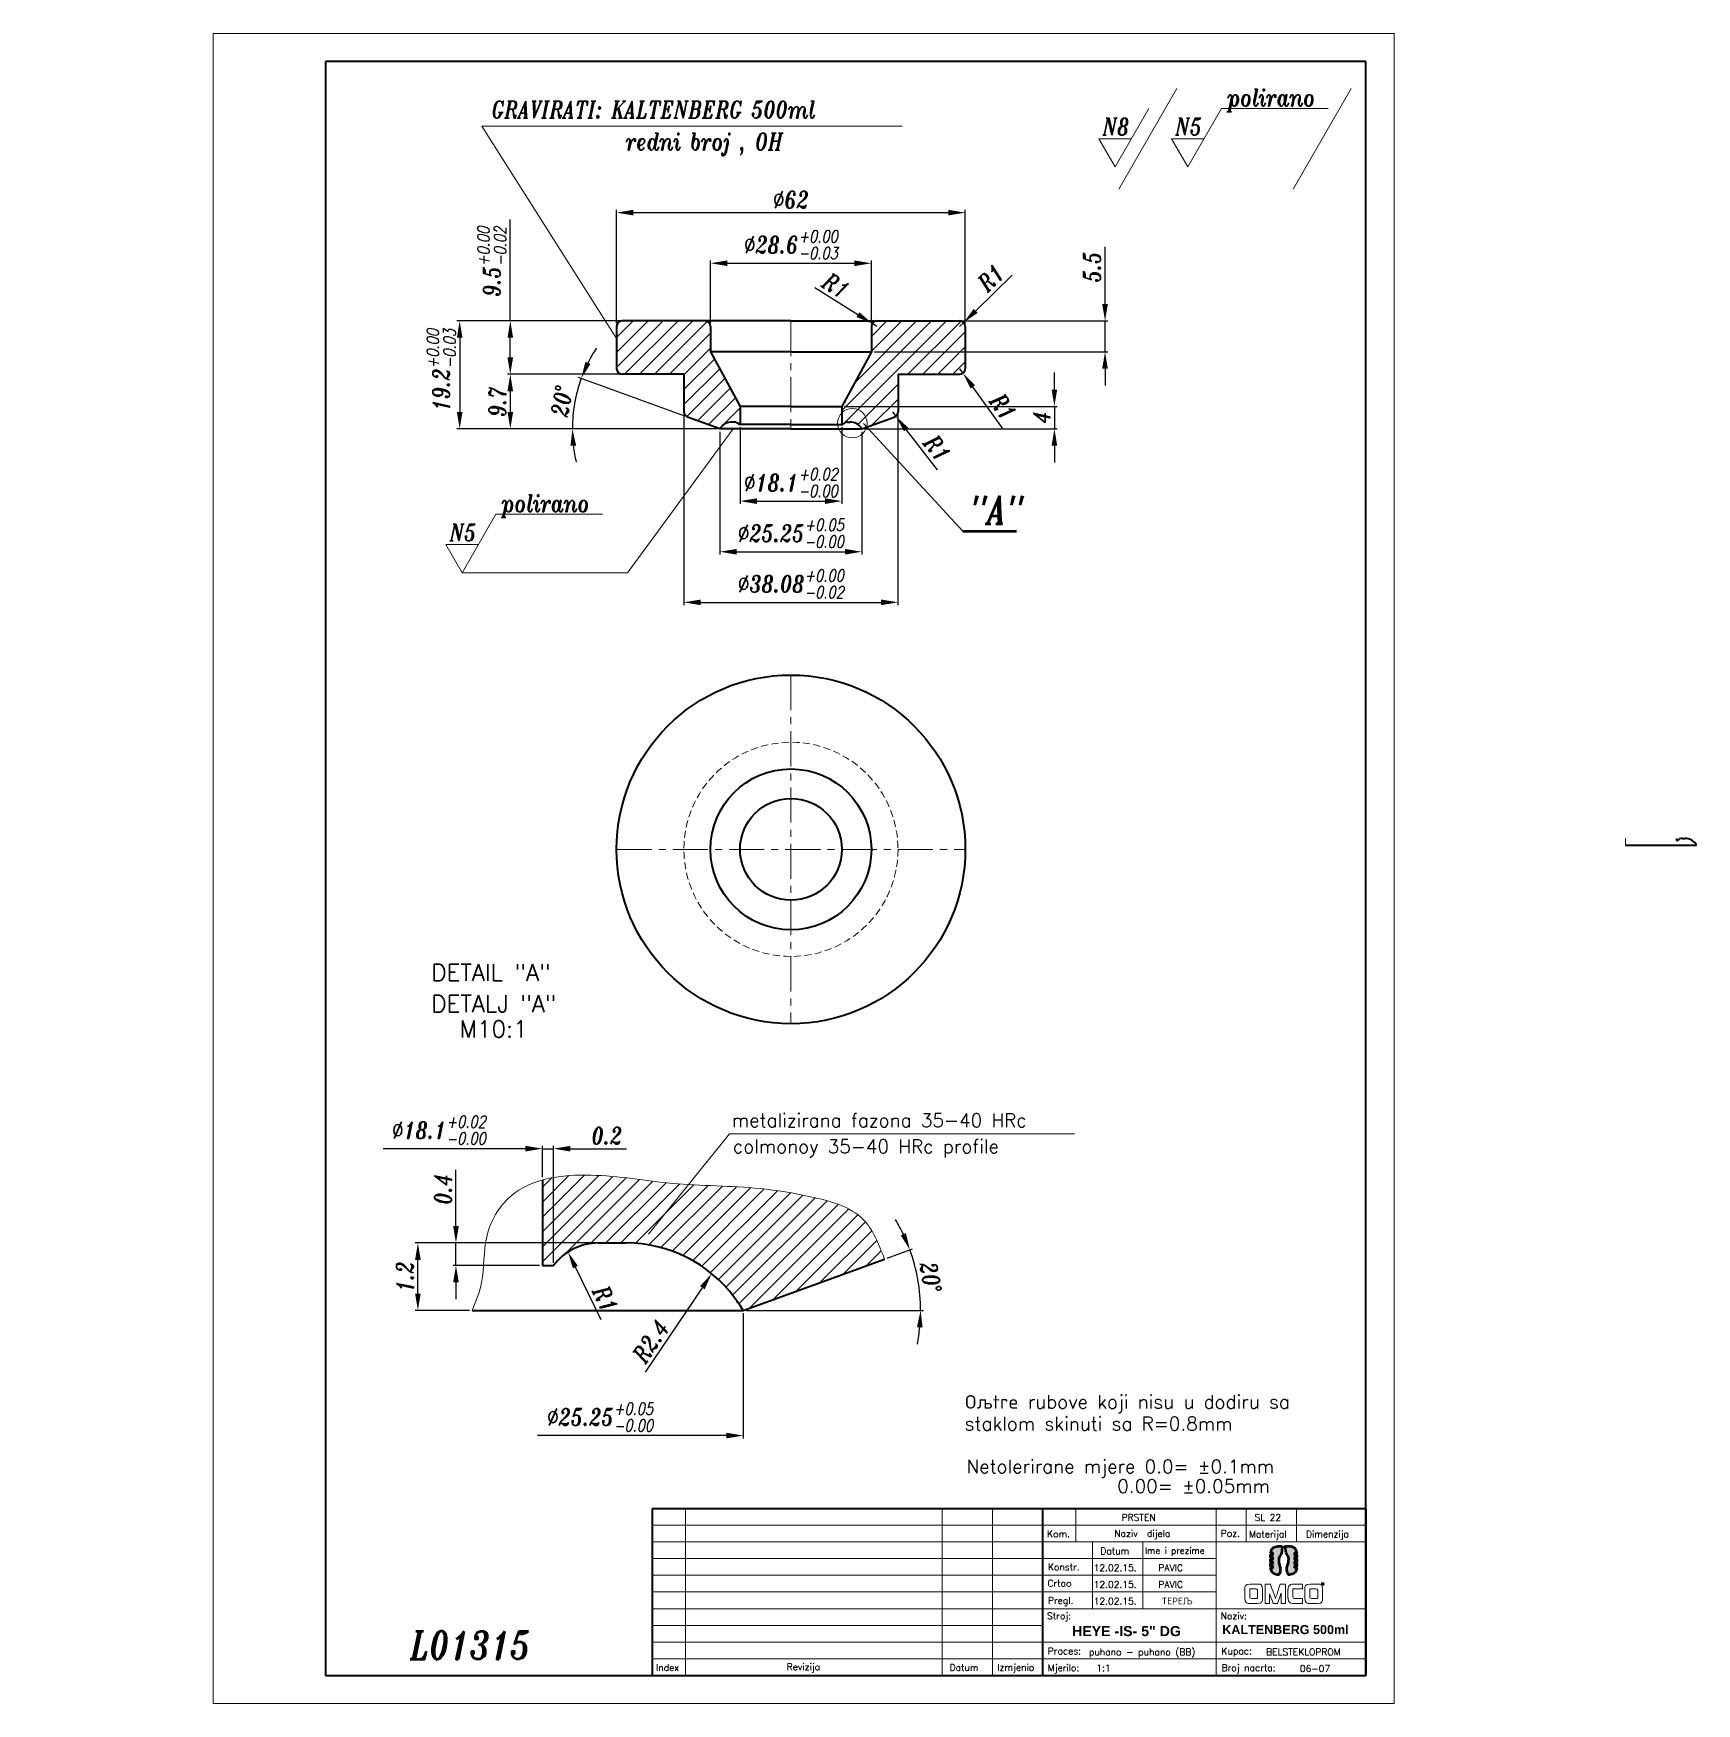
# Model space of a CAD drawing. Extents: x 23 to 319, y 27 to 324.
import ezdxf

# ---------------------------------------------------------------- set-up
doc = ezdxf.new("R2010")
doc.units = 0
doc.header["$LTSCALE"] = 5
doc.header["$MEASUREMENT"] = 0
doc.linetypes.add('CENTER', pattern=[2, 1.25, -0.25, 0.25, -0.25])
doc.linetypes.add('HIDDEN', pattern=[0.375, 0.25, -0.125])
doc.layers.get('0').update_dxf_attribs({"linetype": 'CONTINUOUS', "lineweight": 15})
for name, color, linetype, lineweight in [('1', 1, 'CENTER', 15), ('2', 2, 'HIDDEN', 15), ('3', 3, 'CONTINUOUS', 35), ('4', 5, 'CONTINUOUS', 50), ('8', 250, 'CONTINUOUS', 15)]:
    doc.layers.add(name, color=color, linetype=linetype, lineweight=lineweight)
doc.styles.add('ITALICT', font='ITALICT.shx', dxfattribs={"width": 0.8, "height": 3})
doc.styles.add('ROMANS', font='romans.shx')
doc.dimstyles.new('Stand', dxfattribs={"dimtxt": 3, "dimasz": 3, "dimexe": 0.5, "dimexo": 0.5, "dimgap": 0.8, "dimtad": 1, "dimdsep": 46, "dimtxsty": 'ITALICT', "dimcen": 0, "dimadec": 1, "dimazin": 2, "dimtfac": 1, "dimtmove": 0, "dimatfit": 3, "dimfxl": 1, "dimtolj": 1, "dimtzin": 0, "dimarcsym": 0})
doc.dimstyles.get("Standard").update_dxf_attribs({"dimtxt": 3, "dimasz": 3, "dimexe": 0.5, "dimexo": 0.5, "dimgap": 0.8, "dimtad": 1, "dimlfac": 0.1, "dimdsep": 46, "dimtxsty": 'ITALICT', "dimcen": 0, "dimadec": 1, "dimazin": 2, "dimtfac": 1, "dimtmove": 0, "dimatfit": 3, "dimfxl": 1, "dimtolj": 1, "dimtzin": 0, "dimarcsym": 0})

msp = doc.modelspace()

# ---------------------------------------------------------------- texts
at = {"style": 'ITALICT', "width": 0.8}
for s, height, p in [('GRAVIRATI: KALTENBERG 500ml', 3, (104.803, 309.247)), ('polirano', 3, (235.617, 311.373)), ('N8', 3, (213.456, 306.204)), ('N5', 3, (226.383, 306.204)), (' redni broj , OH', 3, (126.998, 303.548)), ('polirano', 3, (106.577, 239.214)), ('"A"', 5, (189.808, 237.06)), ('N5', 3, (97.343, 234.045)), ('L01315', 5, (90.278, 35.198))]:
    msp.add_text(s, height=height, dxfattribs=at).set_placement(p)
at = {"style": 'ROMANS'}
for s, height, p in [('DETALJ "A"', 3, (94.088, 150.245)), ('M10:1', 3, (99.113, 145.747)), ('metalizirana fazona 35-40 HRc', 2.4, (147.482, 129.824)), ('Oљtre rubove koji nisu u dodiru sa', 2.4, (188.897, 79.744)), ('staklom skinuti sa R=0.8mm', 2.4, (188.897, 75.881)), ('Netolerirane mjere 0.0= %%p0.1mm', 2.4, (189.225, 68.254)), ('                0.00= %%p0.05mm', 2.4, (187.417, 64.762)), ('PRSTEN', 1.1878, (216.799, 59.814)), ('SL 22', 1.1878, (240.437, 59.814)), ('Kom.', 1.1878, (203.567, 56.883)), ('Naziv  dijela', 1.18776, (215.506, 56.948)), ('Poz.', 1.1878, (234.446, 56.969)), ('Materijal', 1.1878, (239.479, 56.837)), ('Dimenzija', 1.1878, (249.599, 56.84)), ('Datum', 1.1878, (213.034, 53.834)), ('Ime i prezime', 1.12837, (220.971, 53.945)), ('Konstr.', 1.1878, (203.711, 50.992)), ('12.02.15.', 1.1878, (211.854, 50.855)), ('PAVIC', 1.1878, (223.354, 50.855)), ('Crtao', 1.1878, (203.632, 48.092)), ('12.02.15.', 1.1878, (211.854, 47.885)), ('PAVIC', 1.1878, (223.354, 47.885)), ('Pregl.', 1.1878, (203.711, 45.034)), ('12.02.15.', 1.1878, (211.854, 44.916)), ('TEPEЉ', 1.1878, (223.951, 44.931)), ('Stroj:', 1.1878, (203.549, 42.297)), ('Naziv:', 1.1878, (234.431, 42.297)), ('Proces:', 1.1878, (203.693, 36.037)), ('puhano - puhano (BB)', 1.18776, (211.001, 35.878)), ('Kupac:', 1.1878, (234.575, 36.037)), ('BELSTEKLOPROM', 1.18776, (242.513, 35.878)), ('Index', 1.1878, (134.018, 33.094)), ('Revizija', 1.1878, (157.265, 33.24)), ('Datum', 1.1878, (186.213, 33.104)), ('Izmjenio', 1.1878, (194.713, 33.139)), ('Mjerilo:', 1.1878, (203.693, 33.068)), ('1:1', 1.1878, (212.318, 33.023)), ('Broj nacrta:', 1.18776, (234.582, 33.066)), ('06-07', 1.1878, (248.505, 32.929))]:
    msp.add_text(s, height=height, dxfattribs=at).set_placement(p)
at = {"attachment_point": 1, "style": 'ROMANS'}
for s, insert, char_height, width in [('{\\fArial|b1|i0|c238|p34;HEYE -IS- 5" DG}', (208.004, 41.088), 1.8, 34.0327), ('{\\fArial|b1|i0|c238|p34;KALTENBERG 500ml}', (234.706, 41.251), 1.6, 29.839)]:
    msp.add_mtext(s, dxfattribs=dict(at, insert=insert, char_height=char_height, width=width))
at = {"layer": '8', "style": 'ROMANS'}
for s, height, p in [('DETAIL "A"', 3, (94.088, 155.804)), ('colmonoy 35-40 HRc profile', 2.4, (147.687, 125.179))]:
    msp.add_text(s, height=height, dxfattribs=at).set_placement(p)

# ---------------------------------------------------------------- blocks, each defined once
blk = doc.blocks.new('*D7')
at = {"color": 0, "lineweight": -2, "transparency": 16777216}
for p, q in [((143.71, 272.77), (143.71, 283.92)), ((146.71, 283.42), (169.31, 283.42)), ((172.31, 272.77), (172.31, 283.92))]:
    blk.add_line(p, q, dxfattribs=at)
at = {"color": 0, "transparency": 16777216}
for points in [[(146.71, 283.92), (146.71, 282.92), (143.71, 283.42)], [(169.31, 283.92), (169.31, 282.92), (172.31, 283.42)]]:
    blk.add_solid(points, dxfattribs=at)
at = {"color": 0, "transparency": 16777216, "insert": (158.01, 286.71), "char_height": 3, "attachment_point": 5, "style": 'ITALICT'}
blk.add_mtext('\\A1;%%C28.6{}{\\H0.71x;\\C3;\\S+0.00^ -0.03;}', dxfattribs=at)
blk = doc.blocks.new('*D8')
at = {"color": 0, "lineweight": -2, "transparency": 16777216}
for p, q in [((127.01, 272.77), (127.01, 292.92)), ((130.01, 292.42), (186.01, 292.42)), ((189.01, 272.67), (189.01, 292.92))]:
    blk.add_line(p, q, dxfattribs=at)
at = {"color": 0, "transparency": 16777216}
for points in [[(130.01, 292.92), (130.01, 291.92), (127.01, 292.42)], [(186.01, 292.92), (186.01, 291.92), (189.01, 292.42)]]:
    blk.add_solid(points, dxfattribs=at)
at = {"color": 0, "transparency": 16777216, "insert": (158.01, 294.72), "char_height": 3, "attachment_point": 5, "style": 'ITALICT'}
blk.add_mtext('\\A1;%%C62', dxfattribs=at)
blk = doc.blocks.new('*D6')
at = {"color": 0, "lineweight": -2, "transparency": 16777216}
for p, q in [((138.97, 256.51), (138.97, 222.62)), ((177.05, 256.51), (177.05, 222.62)), ((141.97, 223.12), (174.05, 223.12))]:
    blk.add_line(p, q, dxfattribs=at)
at = {"color": 0, "transparency": 16777216}
for points in [[(141.97, 223.62), (141.97, 222.62), (138.97, 223.12)], [(174.05, 223.62), (174.05, 222.62), (177.05, 223.12)]]:
    blk.add_solid(points, dxfattribs=at)
at = {"color": 0, "transparency": 16777216, "insert": (158.01, 226.41), "char_height": 3, "attachment_point": 5, "style": 'ITALICT'}
blk.add_mtext('\\A1;%%c38.08{}{\\H0.71x;\\C3;\\S+0.00^ -0.02;}', dxfattribs=at)
blk = doc.blocks.new('*D11')
at = {"color": 0, "lineweight": -2, "transparency": 16777216}
for p, q in [((213.86, 276.17), (213.86, 286.37)), ((188.51, 273.17), (214.36, 273.17)), ((213.86, 267.67), (213.86, 273.17)), ((172.81, 267.67), (214.36, 267.67)), ((213.86, 264.67), (213.86, 261.67))]:
    blk.add_line(p, q, dxfattribs=at)
at = {"color": 0, "transparency": 16777216}
for points in [[(213.36, 276.17), (214.36, 276.17), (213.86, 273.17)], [(213.36, 264.67), (214.36, 264.67), (213.86, 267.67)]]:
    blk.add_solid(points, dxfattribs=at)
at = {"color": 0, "transparency": 16777216, "insert": (211.56, 282.77), "char_height": 3, "attachment_point": 5, "rotation": 90, "style": 'ITALICT'}
blk.add_mtext('\\A1;5.5', dxfattribs=at)
blk = doc.blocks.new('*D9')
at = {"color": 0, "lineweight": -2, "transparency": 16777216}
for p, q in [((162.24, 279.09), (169.92, 274.29)), ((173.31, 272.17), (172.47, 272.7))]:
    blk.add_line(p, q, dxfattribs=at)
at = {"color": 0, "transparency": 16777216}
blk.add_solid([(170.18, 274.72), (169.66, 273.87), (172.47, 272.7)], dxfattribs=at)
at = {"color": 0, "transparency": 16777216, "insert": (166.02, 279.43), "char_height": 3, "attachment_point": 5, "rotation": 328.0372, "style": 'ITALICT'}
blk.add_mtext('\\A1;R1', dxfattribs=at)
blk = doc.blocks.new('*D2')
at = {"color": 0, "lineweight": -2, "transparency": 16777216}
for p, q in [((127.51, 263.67), (107.61, 263.67)), ((108.11, 260.67), (108.11, 256.97)), ((144.89, 253.97), (107.61, 253.97))]:
    blk.add_line(p, q, dxfattribs=at)
at = {"color": 0, "transparency": 16777216}
for points in [[(107.61, 260.67), (108.61, 260.67), (108.11, 263.67)], [(107.61, 256.97), (108.61, 256.97), (108.11, 253.97)]]:
    blk.add_solid(points, dxfattribs=at)
at = {"color": 0, "transparency": 16777216, "insert": (105.81, 258.82), "char_height": 3, "attachment_point": 5, "rotation": 90, "style": 'ITALICT'}
blk.add_mtext('\\A1;9.7', dxfattribs=at)
blk = doc.blocks.new('*D1')
at = {"color": 0, "lineweight": -2, "transparency": 16777216}
for p, q in [((127.51, 273.17), (98.61, 273.17)), ((99.11, 270.17), (99.11, 256.97)), ((144.89, 253.97), (98.61, 253.97))]:
    blk.add_line(p, q, dxfattribs=at)
at = {"color": 0, "transparency": 16777216}
for points in [[(98.61, 270.17), (99.61, 270.17), (99.11, 273.17)], [(98.61, 256.97), (99.61, 256.97), (99.11, 253.97)]]:
    blk.add_solid(points, dxfattribs=at)
at = {"color": 0, "transparency": 16777216, "insert": (95.83, 264.42), "char_height": 3, "attachment_point": 5, "rotation": 90, "style": 'ITALICT'}
blk.add_mtext('\\A1;19.2{}{\\H0.71x;\\C3;\\S+0.00^ -0.03;}', dxfattribs=at)
blk = doc.blocks.new('*D10')
at = {"color": 0, "lineweight": -2, "transparency": 16777216}
for p, q in [((204.86, 260.97), (204.86, 263.97)), ((167.56, 257.97), (205.36, 257.97)), ((204.86, 257.97), (204.86, 253.97)), ((171.05, 253.97), (205.36, 253.97)), ((204.86, 250.97), (204.86, 247.97))]:
    blk.add_line(p, q, dxfattribs=at)
at = {"color": 0, "transparency": 16777216}
for points in [[(204.36, 260.97), (205.36, 260.97), (204.86, 257.97)], [(204.36, 250.97), (205.36, 250.97), (204.86, 253.97)]]:
    blk.add_solid(points, dxfattribs=at)
at = {"color": 0, "transparency": 16777216, "insert": (202.56, 255.97), "char_height": 3, "attachment_point": 5, "rotation": 90, "style": 'ITALICT'}
blk.add_mtext('\\A1;4', dxfattribs=at)
blk = doc.blocks.new('*D3')
at = {"color": 0, "lineweight": -2, "transparency": 16777216}
for p, q in [((123.31, 109.2), (91.18, 109.2)), ((91.68, 100.2), (91.68, 106.2)), ((100.83, 97.2), (91.18, 97.2))]:
    blk.add_line(p, q, dxfattribs=at)
at = {"color": 0, "transparency": 16777216}
for points in [[(91.18, 106.2), (92.18, 106.2), (91.68, 109.2)], [(91.18, 100.2), (92.18, 100.2), (91.68, 97.2)]]:
    blk.add_solid(points, dxfattribs=at)
at = {"color": 0, "transparency": 16777216, "insert": (89.38, 103.2), "char_height": 3, "attachment_point": 5, "rotation": 90, "style": 'ITALICT'}
blk.add_mtext('\\A1;1.2', dxfattribs=at)
blk = doc.blocks.new('*D4')
at = {"color": 0, "lineweight": -2, "transparency": 16777216}
for p, q in [((98.45, 112.2), (98.45, 122.23)), ((123.31, 109.2), (97.95, 109.2)), ((98.45, 105.2), (98.45, 109.2)), ((113.31, 105.2), (97.95, 105.2)), ((98.45, 102.2), (98.45, 99.2))]:
    blk.add_line(p, q, dxfattribs=at)
at = {"color": 0, "transparency": 16777216}
for points in [[(97.95, 112.2), (98.95, 112.2), (98.45, 109.2)], [(97.95, 102.2), (98.95, 102.2), (98.45, 105.2)]]:
    blk.add_solid(points, dxfattribs=at)
at = {"color": 0, "transparency": 16777216, "insert": (96.15, 118.75), "char_height": 3, "attachment_point": 5, "rotation": 90, "style": 'ITALICT'}
blk.add_mtext('\\A1;0.4', dxfattribs=at)
blk = doc.blocks.new('*D12')
at = {"color": 0, "lineweight": -2, "transparency": 16777216}
for p, q in [((148.96, 254.27), (148.96, 240.62)), ((167.06, 254.27), (167.06, 240.62)), ((151.96, 241.12), (164.06, 241.12))]:
    blk.add_line(p, q, dxfattribs=at)
at = {"color": 0, "transparency": 16777216}
for points in [[(151.96, 241.62), (151.96, 240.62), (148.96, 241.12)], [(164.06, 241.62), (164.06, 240.62), (167.06, 241.12)]]:
    blk.add_solid(points, dxfattribs=at)
at = {"color": 0, "transparency": 16777216, "insert": (158.01, 244.41), "char_height": 3, "attachment_point": 5, "style": 'ITALICT'}
blk.add_mtext('\\A1;%%c18.1{}{\\H0.71x;\\C3;\\S+0.02^ -0.00;}', dxfattribs=at)
blk = doc.blocks.new('*D13')
at = {"color": 0, "lineweight": -2, "transparency": 16777216}
for p, q in [((145.39, 253.47), (145.39, 231.62)), ((170.64, 253.47), (170.64, 231.62)), ((148.39, 232.12), (167.64, 232.12))]:
    blk.add_line(p, q, dxfattribs=at)
at = {"color": 0, "transparency": 16777216}
for points in [[(148.39, 232.62), (148.39, 231.62), (145.39, 232.12)], [(167.64, 232.62), (167.64, 231.62), (170.64, 232.12)]]:
    blk.add_solid(points, dxfattribs=at)
at = {"color": 0, "transparency": 16777216, "insert": (158.01, 235.41), "char_height": 3, "attachment_point": 5, "style": 'ITALICT'}
blk.add_mtext('\\A1;%%c25.25{}{\\H0.71x;\\C3;\\S+0.05^ -0.00;}', dxfattribs=at)
blk = doc.blocks.new('*D14')
at = {"color": 0, "lineweight": -2, "transparency": 16777216}
for p, q in [((197.35, 281.3), (190.87, 274.97)), ((188.01, 272.17), (188.73, 272.87))]:
    blk.add_line(p, q, dxfattribs=at)
at = {"color": 0, "transparency": 16777216}
blk.add_solid([(190.52, 275.33), (191.22, 274.61), (188.73, 272.87)], dxfattribs=at)
at = {"color": 0, "transparency": 16777216, "insert": (193.58, 280.83), "char_height": 3, "attachment_point": 5, "rotation": 44.3565, "style": 'ITALICT'}
blk.add_mtext('\\A1;R1', dxfattribs=at)
blk = doc.blocks.new('*D15')
at = {"color": 0, "lineweight": -2, "transparency": 16777216}
for p, q in [((108.11, 273.17), (108.11, 291.2)), ((127.51, 273.17), (107.61, 273.17)), ((108.11, 266.67), (108.11, 270.17)), ((127.51, 263.67), (107.61, 263.67))]:
    blk.add_line(p, q, dxfattribs=at)
at = {"color": 0, "transparency": 16777216}
for points in [[(107.61, 270.17), (108.61, 270.17), (108.11, 273.17)], [(107.61, 266.67), (108.61, 266.67), (108.11, 263.67)]]:
    blk.add_solid(points, dxfattribs=at)
at = {"color": 0, "transparency": 16777216, "insert": (104.83, 283.69), "char_height": 3, "attachment_point": 5, "rotation": 90, "style": 'ITALICT'}
blk.add_mtext('\\A1;9.5{}{\\H0.71x;\\C3;\\S+0.00^ -0.02;}', dxfattribs=at)
blk = doc.blocks.new('*D16')
at = {"color": 0, "lineweight": -2, "transparency": 16777216}
for p, q in [((139.16, 256.24), (120.26, 263.12)), ((144.89, 253.97), (118.65, 253.97))]:
    blk.add_line(p, q, dxfattribs=at)
for start, end in [(146.8934, 153.4467), (160, 180), (186.5533, 193.1066)]:
    blk.add_arc((145.39, 253.97), 26.24, start, end, dxfattribs=at)
at = {"color": 0, "transparency": 16777216}
for points in [[(122.37, 265.51), (121.46, 265.9), (120.73, 262.95)], [(118.82, 250.95), (119.82, 251.01), (119.15, 253.97)]]:
    blk.add_solid(points, dxfattribs=at)
at = {"color": 0, "transparency": 16777216, "insert": (117.28, 258.93), "char_height": 3, "attachment_point": 5, "rotation": 80, "style": 'ITALICT'}
blk.add_mtext('\\A1;20°', dxfattribs=at)
blk = doc.blocks.new('*D17')
at = {"color": 0, "lineweight": -2, "transparency": 16777216}
for p, q in [((175.13, 106.52), (179.63, 108.16)), ((150.04, 97.2), (181.57, 97.2))]:
    blk.add_line(p, q, dxfattribs=at)
for start, end in [(25.4551, 30.9103), (0, 20), (349.0897, 354.5449)]:
    blk.add_arc((149.54, 97.2), 31.52, start, end, dxfattribs=at)
at = {"color": 0, "transparency": 16777216}
for points in [[(178.47, 110.94), (177.54, 110.56), (179.16, 107.98)], [(180.42, 94.23), (181.42, 94.18), (181.07, 97.2)]]:
    blk.add_solid(points, dxfattribs=at)
at = {"color": 0, "transparency": 16777216, "insert": (182.85, 103.08), "char_height": 3, "attachment_point": 5, "rotation": 280, "style": 'ITALICT'}
blk.add_mtext('\\A1;20°', dxfattribs=at)
blk = doc.blocks.new('*D18')
at = {"color": 0, "lineweight": -2, "transparency": 16777216}
blk.add_line((132.18, 86.24), (142.26, 101.25), dxfattribs=at)
at = {"color": 0, "transparency": 16777216}
blk.add_solid([(141.84, 101.53), (142.67, 100.97), (143.93, 103.74)], dxfattribs=at)
at = {"color": 0, "transparency": 16777216, "insert": (133.07, 91.69), "char_height": 3, "attachment_point": 5, "rotation": 56.1301, "style": 'ITALICT'}
blk.add_mtext('\\A1;R2.4', dxfattribs=at)
blk = doc.blocks.new('*D19')
at = {"color": 0, "lineweight": -2, "transparency": 16777216}
blk.add_line((124.27, 95.53), (119.69, 104.9), dxfattribs=at)
at = {"color": 0, "transparency": 16777216}
blk.add_solid([(120.14, 105.12), (119.24, 104.68), (118.37, 107.59)], dxfattribs=at)
at = {"color": 0, "transparency": 16777216, "insert": (125.01, 99.26), "char_height": 3, "attachment_point": 5, "rotation": 296.0986, "style": 'ITALICT'}
blk.add_mtext('\\A1;R1', dxfattribs=at)
blk = doc.blocks.new('*D20')
at = {"color": 0, "lineweight": -2, "transparency": 16777216}
for p, q in [((110.81, 125.97), (85.51, 125.97)), ((113.81, 120.9), (113.81, 126.47))]:
    blk.add_line(p, q, dxfattribs=at)
at = {"color": 0, "transparency": 16777216}
blk.add_solid([(110.81, 126.47), (110.81, 125.47), (113.81, 125.97)], dxfattribs=at)
at = {"color": 0, "transparency": 16777216, "insert": (95.42, 129.26), "char_height": 3, "attachment_point": 5, "style": 'ITALICT'}
blk.add_mtext('\\A1;%%c18.1{}{\\H0.71x;\\C3;\\S+0.02^ -0.00;}', dxfattribs=at)
blk = doc.blocks.new('*D21')
at = {"color": 0, "lineweight": -2, "transparency": 16777216}
for p, q in [((149.54, 96.7), (149.54, 74.46)), ((146.54, 74.96), (112.93, 74.96))]:
    blk.add_line(p, q, dxfattribs=at)
at = {"color": 0, "transparency": 16777216}
blk.add_solid([(146.54, 75.46), (146.54, 74.46), (149.54, 74.96)], dxfattribs=at)
at = {"color": 0, "transparency": 16777216, "insert": (124.09, 78.24), "char_height": 3, "attachment_point": 5, "style": 'ITALICT'}
blk.add_mtext('\\A1;%%c25.25{}{\\H0.71x;\\C3;\\S+0.05^ -0.00;}', dxfattribs=at)
blk = doc.blocks.new('*D22')
at = {"color": 0, "lineweight": -2, "transparency": 16777216}
for p, q in [((110.81, 125.97), (107.81, 125.97)), ((113.81, 120.9), (113.81, 126.47)), ((113.81, 125.97), (115.81, 125.97)), ((115.81, 105.7), (115.81, 126.47)), ((118.81, 125.97), (128.79, 125.97))]:
    blk.add_line(p, q, dxfattribs=at)
at = {"color": 0, "transparency": 16777216}
for points in [[(110.81, 126.47), (110.81, 125.47), (113.81, 125.97)], [(118.81, 126.47), (118.81, 125.47), (115.81, 125.97)]]:
    blk.add_solid(points, dxfattribs=at)
at = {"color": 0, "transparency": 16777216, "insert": (125.3, 128.27), "char_height": 3, "attachment_point": 5, "style": 'ITALICT'}
blk.add_mtext('\\A1;0.2', dxfattribs=at)
blk = doc.blocks.new('*D23')
at = {"color": 0, "lineweight": -2, "transparency": 16777216}
for p, q in [((188.01, 264.67), (188.6, 263.86)), ((195.66, 254.09), (190.36, 261.43))]:
    blk.add_line(p, q, dxfattribs=at)
at = {"color": 0, "transparency": 16777216}
blk.add_solid([(190.76, 261.73), (189.95, 261.14), (188.6, 263.86)], dxfattribs=at)
at = {"color": 0, "transparency": 16777216, "insert": (195.75, 257.89), "char_height": 3, "attachment_point": 5, "rotation": 305.8567, "style": 'ITALICT'}
blk.add_mtext('\\A1;R1', dxfattribs=at)
blk = doc.blocks.new('*D24')
at = {"color": 0, "lineweight": -2, "transparency": 16777216}
for p, q in [((176.05, 257.01), (176.67, 256.22)), ((184.07, 246.7), (178.51, 253.85))]:
    blk.add_line(p, q, dxfattribs=at)
at = {"color": 0, "transparency": 16777216}
blk.add_solid([(178.9, 254.16), (178.11, 253.55), (176.67, 256.22)], dxfattribs=at)
at = {"color": 0, "transparency": 16777216, "insert": (184.03, 250.51), "char_height": 3, "attachment_point": 5, "rotation": 307.8728, "style": 'ITALICT'}
blk.add_mtext('\\A1;R1', dxfattribs=at)

# ---------------------------------------------------------------- dimensions: what is measured, and where the dimension line sits
dim = msp.add_linear_dim(base=(108.11, 273.175), p1=(128.014, 263.675), p2=(128.014, 273.175), angle=90, text='<>{}{\\H0.71x;\\C3;\\S+0.00^ -0.02;}', dimstyle='Stand', override={"dimtxt": 3, "dimasz": 3, "dimexe": 0.5, "dimexo": 0.5, "dimgap": 0.8, "dimtad": 1, "dimtih": 0, "dimtoh": 0, "dimdec": 2, "dimzin": 8, "dimtxsty": 'ITALICT', "dimcen": 0, "dimaunit": 1, "dimtp": 0, "dimtm": 0.02, "dimtdec": 2, "dimtofl": 1, "dimtvp": 13.888889, "dimtzin": 0})
dim.commit()
dim.dimension.update_dxf_attribs({"geometry": '*D15', "text_midpoint": (104.825, 283.686)})
for base, p1, p2, text, dimstyle, override, picture, middle in [((189.014, 292.422), (127.014, 272.275), (189.014, 272.175), '%%C<>', 'Stand', {"dimtxt": 3, "dimasz": 3, "dimexe": 0.5, "dimexo": 0.5, "dimgap": 0.8, "dimtad": 1, "dimtih": 0, "dimtoh": 0, "dimdec": 2, "dimzin": 8, "dimtxsty": 'ITALICT', "dimcen": 0, "dimaunit": 1, "dimtdec": 2, "dimtofl": 1, "dimtmove": 0, "dimtvp": 13.888889, "dimtzin": 8}, '*D8', (158.014, 292.422)), ((177.054, 223.123), (138.974, 257.008), (177.054, 257.008), '%%c<>{}{\\H0.71x;\\C3;\\S+0.00^ -0.02;}', 'Stand', {"dimaunit": 1, "dimtp": 0, "dimtm": 0.02, "dimtdec": 2, "dimtmove": 0, "dimtvp": 13.888889, "dimtzin": 0}, '*D6', (158.014, 223.123)), ((170.637, 232.123), (145.391, 253.975), (170.637, 253.975), '%%c<>{}{\\H0.71x;\\C3;\\S+0.05^ -0.00;}', 'Stand', {"dimaunit": 1, "dimtp": 0.05, "dimtm": 0, "dimtdec": 2, "dimtmove": 0, "dimtvp": 13.888889, "dimtzin": 0}, '*D13', (158.014, 232.123)), ((167.064, 241.123), (148.964, 254.775), (167.064, 254.775), '%%c<>{}{\\H0.71x;\\C3;\\S+0.02^ -0.00;}', 'Stand', {"dimaunit": 1, "dimtp": 0.02, "dimtm": 0, "dimtdec": 2, "dimtmove": 0, "dimtvp": 13.888889, "dimtzin": 0}, '*D12', (158.014, 241.123)), ((113.814, 125.974), (23.314, 107.204), (113.814, 120.399), '%%c<>{}{\\H0.71x;\\C3;\\S+0.02^ -0.00;}', 'Standard', {"dimlfac": 0.2, "dimse1": 1, "dimsd1": 1, "dimtp": 0.02, "dimtm": 0, "dimtdec": 2, "dimtzin": 0}, '*D20', (95.422, 125.974)), ((23.314, 74.959), (149.544, 97.204), (23.314, 97.204), '%%c<>{}{\\H0.71x;\\C3;\\S+0.05^ -0.00;}', 'Standard', {"dimlfac": 0.2, "dimse2": 1, "dimsd2": 1, "dimtp": 0.05, "dimtm": 0, "dimtdec": 2, "dimtzin": 0}, '*D21', (124.086, 74.959))]:
    dim = msp.add_linear_dim(base=base, p1=p1, p2=p2, text=text, dimstyle=dimstyle, override=override)
    dim.commit()
    dim.dimension.update_dxf_attribs({"geometry": picture, "text_midpoint": middle, "dimtype": 160})
dim = msp.add_linear_dim(base=(172.314, 283.422), p1=(143.714, 272.275), p2=(172.314, 272.275), text='%%C<>{}{\\H0.71x;\\C3;\\S+0.00^ -0.03;}', dimstyle='Stand', override={"dimtxt": 3, "dimasz": 3, "dimexe": 0.5, "dimexo": 0.5, "dimgap": 0.8, "dimtad": 1, "dimtih": 0, "dimtoh": 0, "dimdec": 2, "dimzin": 8, "dimtxsty": 'ITALICT', "dimcen": 0, "dimaunit": 1, "dimtp": 0, "dimtm": 0.03, "dimtdec": 2, "dimtofl": 1, "dimtmove": 0, "dimtvp": 13.888889, "dimtzin": 0})
dim.commit()
dim.dimension.update_dxf_attribs({"geometry": '*D7', "text_midpoint": (158.014, 286.707)})
for base, p1, p2, override, picture, middle in [((213.856, 273.175), (172.314, 267.675), (188.014, 273.175), {"dimtxt": 3, "dimasz": 3, "dimexe": 0.5, "dimexo": 0.5, "dimgap": 0.8, "dimtad": 1, "dimtih": 0, "dimtoh": 0, "dimdec": 2, "dimzin": 8, "dimtxsty": 'ITALICT', "dimcen": 0, "dimaunit": 1, "dimtdec": 2, "dimtofl": 1, "dimtmove": 0, "dimtvp": 13.888889, "dimtzin": 8}, '*D11', (213.856, 282.775)), ((98.452, 109.204), (113.814, 105.204), (123.814, 109.204), {"dimtxt": 3, "dimasz": 3, "dimexe": 0.5, "dimexo": 0.5, "dimgap": 0.8, "dimtad": 1, "dimtih": 0, "dimtoh": 0, "dimdec": 2, "dimlfac": 0.1, "dimzin": 8, "dimtxsty": 'ITALICT', "dimcen": 0, "dimaunit": 1, "dimtdec": 2, "dimtofl": 1, "dimtvp": 13.888889, "dimtzin": 8}, '*D4', (98.452, 118.747))]:
    dim = msp.add_linear_dim(base=base, p1=p1, p2=p2, angle=90, dimstyle='Stand', override=override)
    dim.commit()
    dim.dimension.update_dxf_attribs({"geometry": picture, "text_midpoint": middle, "dimtype": 160})
dim = msp.add_radius_dim(center=(173.314, 272.175), mpoint=(172.465, 272.704), text='R1', dimstyle='Stand', override={"dimtxt": 3, "dimasz": 3, "dimexe": 0.5, "dimexo": 0.5, "dimgap": 0.8, "dimtad": 1, "dimtih": 0, "dimtoh": 0, "dimdec": 2, "dimzin": 8, "dimtxsty": 'ITALICT', "dimcen": 0, "dimaunit": 1, "dimtdec": 2, "dimtofl": 1, "dimtvp": 13.888889, "dimtzin": 8})
dim.commit()
dim.dimension.update_dxf_attribs({"geometry": '*D9', "text_midpoint": (166.023, 279.435)})
dim = msp.add_radius_dim(center=(188.014, 272.175), mpoint=(188.729, 272.874), dimstyle='Stand', override={"dimtxt": 3, "dimasz": 3, "dimexe": 0.5, "dimexo": 0.5, "dimgap": 0.8, "dimtad": 1, "dimtih": 0, "dimtoh": 0, "dimdec": 2, "dimzin": 8, "dimtxsty": 'ITALICT', "dimcen": 0, "dimaunit": 1, "dimtdec": 2, "dimtofl": 1, "dimtvp": 13.888889, "dimtzin": 8})
dim.commit()
dim.dimension.update_dxf_attribs({"geometry": '*D14', "text_midpoint": (193.576, 280.831)})
dim = msp.add_linear_dim(base=(99.11, 253.975), p1=(128.014, 273.175), p2=(145.391, 253.975), angle=90, text='<>{}{\\H0.71x;\\C3;\\S+0.00^ -0.03;}', dimstyle='Stand', override={"dimtxt": 3, "dimasz": 3, "dimexe": 0.5, "dimexo": 0.5, "dimgap": 0.8, "dimtad": 1, "dimtih": 0, "dimtoh": 0, "dimdec": 2, "dimzin": 8, "dimtxsty": 'ITALICT', "dimcen": 0, "dimaunit": 1, "dimtp": 0, "dimtm": 0.03, "dimtdec": 2, "dimtofl": 1, "dimtmove": 0, "dimtvp": 13.888889, "dimtzin": 0})
dim.commit()
dim.dimension.update_dxf_attribs({"geometry": '*D1', "text_midpoint": (99.11, 264.425), "dimtype": 160})
for base, line1, line2, picture, middle in [((119.855, 260.027), ((145.391, 253.975), (139.632, 256.071)), ((158.014, 253.975), (145.479, 253.975)), '*D16', (117.281, 258.931)), ((180.853, 100.863), ((149.544, 97.204), (174.665, 106.347)), ((101.33, 97.204), (149.544, 97.204)), '*D17', (182.852, 103.077))]:
    dim = msp.add_angular_dim_2l(base=base, line1=line1, line2=line2, dimstyle='Standard')
    dim.commit()
    dim.dimension.update_dxf_attribs({"geometry": picture, "text_midpoint": middle})
for center, mpoint, picture, middle in [((188.014, 264.675), (188.6, 263.864), '*D23', (195.752, 257.894)), ((176.054, 257.011), (176.668, 256.221), '*D24', (184.026, 250.506))]:
    dim = msp.add_radius_dim(center=center, mpoint=mpoint, dimstyle='Stand')
    dim.commit()
    dim.dimension.update_dxf_attribs({"geometry": picture, "text_midpoint": middle})
for base, p1, p2, override, picture, middle in [((108.11, 253.975), (128.014, 263.675), (145.391, 253.975), {"dimtxt": 3, "dimasz": 3, "dimexe": 0.5, "dimexo": 0.5, "dimgap": 0.8, "dimtad": 1, "dimtih": 0, "dimtoh": 0, "dimdec": 2, "dimzin": 8, "dimtxsty": 'ITALICT', "dimcen": 0, "dimaunit": 1, "dimtdec": 2, "dimtofl": 1, "dimtmove": 0, "dimtvp": 13.888889, "dimtzin": 8}, '*D2', (105.81, 258.825)), ((204.856, 253.975), (167.064, 257.975), (170.549, 253.975), {"dimtxt": 3, "dimasz": 3, "dimexe": 0.5, "dimexo": 0.5, "dimgap": 0.8, "dimtad": 1, "dimtih": 0, "dimtoh": 0, "dimdec": 2, "dimzin": 8, "dimtxsty": 'ITALICT', "dimcen": 0, "dimaunit": 1, "dimtdec": 2, "dimtofl": 1, "dimtmove": 0, "dimtvp": 13.888889, "dimtzin": 8}, '*D10', (202.556, 255.975)), ((91.679, 109.204), (101.33, 97.204), (123.814, 109.204), {"dimtxt": 3, "dimasz": 3, "dimexe": 0.5, "dimexo": 0.5, "dimgap": 0.8, "dimtad": 1, "dimtih": 0, "dimtoh": 0, "dimdec": 2, "dimlfac": 0.1, "dimzin": 8, "dimtxsty": 'ITALICT', "dimcen": 0, "dimaunit": 1, "dimtdec": 2, "dimtofl": 1, "dimtvp": 13.888889, "dimtzin": 8}, '*D3', (89.379, 103.204))]:
    dim = msp.add_linear_dim(base=base, p1=p1, p2=p2, angle=90, dimstyle='Stand', override=override)
    dim.commit()
    dim.dimension.update_dxf_attribs({"geometry": picture, "text_midpoint": middle})
dim = msp.add_linear_dim(base=(115.814, 125.974), p1=(113.814, 120.399), p2=(115.814, 105.204), dimstyle='Standard', override={"dimtol": 0, "dimlim": 0, "dimtp": 0, "dimtm": 0, "dimtfac": 1, "dimtdec": 4, "dimtolj": 1, "dimtzin": 0})
dim.commit()
dim.dimension.update_dxf_attribs({"geometry": '*D22', "text_midpoint": (125.3, 128.274)})
for center, mpoint, picture, middle in [((122.765, 98.609), (118.366, 107.59), '*D19', (122.941, 98.25)), ((130.554, 83.816), (143.929, 103.743), '*D18', (134.981, 90.411))]:
    dim = msp.add_radius_dim(center=center, mpoint=mpoint, dimstyle='Standard', override={"dimlfac": 0.1})
    dim.commit()
    dim.dimension.update_dxf_attribs({"geometry": picture, "text_midpoint": middle, "dimtype": 164})

# ---------------------------------------------------------------- hatches: boundary and pattern name
at = {"layer": '4'}
h = msp.add_hatch(color=142, dxfattribs=at)
edge = h.paths.add_edge_path()
edge.add_spline(control_points=[(243.315, 51.428), (243.315, 51.428), (243.315, 51.428), (243.315, 51.428), (243.315, 51.428), (243.448, 50.259), (244.481, 50.198), (244.634, 50.198), (244.634, 50.198), (244.634, 50.198), (244.748, 50.198), (244.748, 50.198), (244.748, 50.198), (245.291, 50.979), (244.744, 52.116), (244.744, 52.929), (244.744, 52.929), (244.744, 53.567), (245.306, 53.738), (245.368, 55.27), (245.368, 55.27), (244.719, 55.27), (244.719, 55.27), (244.719, 55.27), (243.625, 55.27), (243.375, 54.425), (243.318, 54.04)], knot_values=[0.8095238, 0.8095238, 0.8095238, 0.8095238, 0.8095238, 0.8095238, 0.8095238, 0.8095238, 0.8571429, 0.8571429, 0.8571429, 0.8571429, 0.9047619, 0.9047619, 0.9047619, 0.9047619, 0.952381, 0.952381, 0.952381, 0.952381, 1, 1, 1, 1.047619, 1.047619, 1.047619, 1.047619, 1.0952381, 1.0952381, 1.0952381, 1.0952381], degree=3, periodic=0)
edge.add_spline(control_points=[(243.318, 54.04), (243.318, 54.04), (243.689, 54.04), (243.689, 54.04)], knot_values=[0.0952381, 0.0952381, 0.0952381, 0.0952381, 0.1428571, 0.1428571, 0.1428571, 0.1428571], degree=3, periodic=0)
edge.add_spline(control_points=[(243.689, 54.04), (243.689, 54.04), (243.689, 54.04), (243.689, 54.04), (243.689, 54.04), (243.689, 54.04), (243.689, 53.729), (243.689, 53.729)], knot_values=[0.1428571, 0.1428571, 0.1428571, 0.1428571, 0.1428571, 0.1428571, 0.1428571, 0.1428571, 0.1904762, 0.1904762, 0.1904762, 0.1904762], degree=3, periodic=0)
edge.add_spline(control_points=[(243.689, 53.729), (243.689, 53.729), (243.689, 53.729), (243.689, 53.729), (243.689, 53.729), (243.689, 53.729), (243.301, 53.729), (243.301, 53.729)], knot_values=[0.1904762, 0.1904762, 0.1904762, 0.1904762, 0.1904762, 0.1904762, 0.1904762, 0.1904762, 0.2380952, 0.2380952, 0.2380952, 0.2380952], degree=3, periodic=0)
edge.add_spline(control_points=[(243.301, 53.729), (243.301, 53.729), (243.301, 53.729), (243.301, 53.729), (243.301, 53.729), (243.301, 53.729), (243.301, 53.273), (243.301, 53.273)], knot_values=[0.2380952, 0.2380952, 0.2380952, 0.2380952, 0.2380952, 0.2380952, 0.2380952, 0.2380952, 0.2857143, 0.2857143, 0.2857143, 0.2857143], degree=3, periodic=0)
edge.add_spline(control_points=[(243.301, 53.273), (243.301, 53.273), (243.301, 53.273), (243.301, 53.273), (243.301, 53.273), (243.301, 53.273), (243.689, 53.273), (243.689, 53.273)], knot_values=[0.2857143, 0.2857143, 0.2857143, 0.2857143, 0.2857143, 0.2857143, 0.2857143, 0.2857143, 0.3333333, 0.3333333, 0.3333333, 0.3333333], degree=3, periodic=0)
edge.add_spline(control_points=[(243.689, 53.273), (243.689, 53.273), (243.689, 53.273), (243.689, 53.273), (243.689, 53.273), (243.689, 53.273), (243.689, 52.962), (243.689, 52.962)], knot_values=[0.3333333, 0.3333333, 0.3333333, 0.3333333, 0.3333333, 0.3333333, 0.3333333, 0.3333333, 0.3809524, 0.3809524, 0.3809524, 0.3809524], degree=3, periodic=0)
edge.add_spline(control_points=[(243.689, 52.962), (243.689, 52.962), (243.689, 52.962), (243.689, 52.962), (243.689, 52.962), (243.689, 52.962), (243.301, 52.962), (243.301, 52.962)], knot_values=[0.3809524, 0.3809524, 0.3809524, 0.3809524, 0.3809524, 0.3809524, 0.3809524, 0.3809524, 0.4285714, 0.4285714, 0.4285714, 0.4285714], degree=3, periodic=0)
edge.add_spline(control_points=[(243.301, 52.962), (243.301, 52.962), (243.301, 52.962), (243.301, 52.962), (243.301, 52.962), (243.301, 52.962), (243.301, 52.506), (243.301, 52.506)], knot_values=[0.4285714, 0.4285714, 0.4285714, 0.4285714, 0.4285714, 0.4285714, 0.4285714, 0.4285714, 0.4761905, 0.4761905, 0.4761905, 0.4761905], degree=3, periodic=0)
edge.add_spline(control_points=[(243.301, 52.506), (243.301, 52.506), (243.301, 52.506), (243.301, 52.506), (243.301, 52.506), (243.301, 52.506), (243.689, 52.506), (243.689, 52.506)], knot_values=[0.4761905, 0.4761905, 0.4761905, 0.4761905, 0.4761905, 0.4761905, 0.4761905, 0.4761905, 0.5238095, 0.5238095, 0.5238095, 0.5238095], degree=3, periodic=0)
edge.add_spline(control_points=[(243.689, 52.506), (243.689, 52.506), (243.689, 52.506), (243.689, 52.506), (243.689, 52.506), (243.689, 52.506), (243.689, 52.195), (243.689, 52.195)], knot_values=[0.5238095, 0.5238095, 0.5238095, 0.5238095, 0.5238095, 0.5238095, 0.5238095, 0.5238095, 0.5714286, 0.5714286, 0.5714286, 0.5714286], degree=3, periodic=0)
edge.add_spline(control_points=[(243.689, 52.195), (243.689, 52.195), (243.689, 52.195), (243.689, 52.195), (243.689, 52.195), (243.689, 52.195), (243.301, 52.195), (243.301, 52.195)], knot_values=[0.5714286, 0.5714286, 0.5714286, 0.5714286, 0.5714286, 0.5714286, 0.5714286, 0.5714286, 0.6190476, 0.6190476, 0.6190476, 0.6190476], degree=3, periodic=0)
edge.add_spline(control_points=[(243.301, 52.195), (243.301, 52.195), (243.301, 52.195), (243.301, 52.195), (243.301, 52.195), (243.301, 52.195), (243.301, 51.739), (243.301, 51.739)], knot_values=[0.6190476, 0.6190476, 0.6190476, 0.6190476, 0.6190476, 0.6190476, 0.6190476, 0.6190476, 0.6666667, 0.6666667, 0.6666667, 0.6666667], degree=3, periodic=0)
edge.add_spline(control_points=[(243.301, 51.739), (243.301, 51.739), (243.301, 51.739), (243.301, 51.739), (243.301, 51.739), (243.301, 51.739), (243.689, 51.739), (243.689, 51.739)], knot_values=[0.6666667, 0.6666667, 0.6666667, 0.6666667, 0.6666667, 0.6666667, 0.6666667, 0.6666667, 0.7142857, 0.7142857, 0.7142857, 0.7142857], degree=3, periodic=0)
edge.add_spline(control_points=[(243.689, 51.739), (243.689, 51.739), (243.689, 51.739), (243.689, 51.739), (243.689, 51.739), (243.689, 51.739), (243.689, 51.428), (243.689, 51.428)], knot_values=[0.7142857, 0.7142857, 0.7142857, 0.7142857, 0.7142857, 0.7142857, 0.7142857, 0.7142857, 0.7619048, 0.7619048, 0.7619048, 0.7619048], degree=3, periodic=0)
edge.add_spline(control_points=[(243.689, 51.428), (243.689, 51.428), (243.689, 51.428), (243.689, 51.428), (243.689, 51.428), (243.689, 51.428), (243.315, 51.428), (243.315, 51.428)], knot_values=[0.7619048, 0.7619048, 0.7619048, 0.7619048, 0.7619048, 0.7619048, 0.7619048, 0.7619048, 0.8095238, 0.8095238, 0.8095238, 0.8095238], degree=3, periodic=0)
h = msp.add_hatch(color=253, dxfattribs=at)
edge = h.paths.add_edge_path()
edge.add_spline(control_points=[(247.572, 52.506), (247.572, 52.506), (247.572, 52.506), (247.572, 52.506), (247.572, 52.506), (247.572, 52.506), (247.96, 52.506), (247.96, 52.506)], knot_values=[0.2380952, 0.2380952, 0.2380952, 0.2380952, 0.2380952, 0.2380952, 0.2380952, 0.2380952, 0.2857143, 0.2857143, 0.2857143, 0.2857143], degree=3, periodic=0)
edge.add_spline(control_points=[(247.96, 52.506), (247.96, 52.506), (247.96, 52.506), (247.96, 52.506), (247.96, 52.506), (247.96, 52.506), (247.96, 52.962), (247.96, 52.962)], knot_values=[0.2857143, 0.2857143, 0.2857143, 0.2857143, 0.2857143, 0.2857143, 0.2857143, 0.2857143, 0.3333333, 0.3333333, 0.3333333, 0.3333333], degree=3, periodic=0)
edge.add_spline(control_points=[(247.96, 52.962), (247.96, 52.962), (247.96, 52.962), (247.96, 52.962), (247.96, 52.962), (247.96, 52.962), (247.572, 52.962), (247.572, 52.962)], knot_values=[0.3333333, 0.3333333, 0.3333333, 0.3333333, 0.3333333, 0.3333333, 0.3333333, 0.3333333, 0.3809524, 0.3809524, 0.3809524, 0.3809524], degree=3, periodic=0)
edge.add_spline(control_points=[(247.572, 52.962), (247.572, 52.962), (247.572, 52.962), (247.572, 52.962), (247.572, 52.962), (247.572, 52.962), (247.572, 53.273), (247.572, 53.273)], knot_values=[0.3809524, 0.3809524, 0.3809524, 0.3809524, 0.3809524, 0.3809524, 0.3809524, 0.3809524, 0.4285714, 0.4285714, 0.4285714, 0.4285714], degree=3, periodic=0)
edge.add_spline(control_points=[(247.572, 53.273), (247.572, 53.273), (247.572, 53.273), (247.572, 53.273), (247.572, 53.273), (247.572, 53.273), (247.96, 53.273), (247.96, 53.273)], knot_values=[0.4285714, 0.4285714, 0.4285714, 0.4285714, 0.4285714, 0.4285714, 0.4285714, 0.4285714, 0.4761905, 0.4761905, 0.4761905, 0.4761905], degree=3, periodic=0)
edge.add_spline(control_points=[(247.96, 53.273), (247.96, 53.273), (247.96, 53.273), (247.96, 53.273), (247.96, 53.273), (247.96, 53.273), (247.96, 53.729), (247.96, 53.729)], knot_values=[0.4761905, 0.4761905, 0.4761905, 0.4761905, 0.4761905, 0.4761905, 0.4761905, 0.4761905, 0.5238095, 0.5238095, 0.5238095, 0.5238095], degree=3, periodic=0)
edge.add_spline(control_points=[(247.96, 53.729), (247.96, 53.729), (247.96, 53.729), (247.96, 53.729), (247.96, 53.729), (247.96, 53.729), (247.572, 53.729), (247.572, 53.729)], knot_values=[0.5238095, 0.5238095, 0.5238095, 0.5238095, 0.5238095, 0.5238095, 0.5238095, 0.5238095, 0.5714286, 0.5714286, 0.5714286, 0.5714286], degree=3, periodic=0)
edge.add_spline(control_points=[(247.572, 53.729), (247.572, 53.729), (247.572, 53.729), (247.572, 53.729), (247.572, 53.729), (247.572, 53.729), (247.572, 54.04), (247.572, 54.04)], knot_values=[0.5714286, 0.5714286, 0.5714286, 0.5714286, 0.5714286, 0.5714286, 0.5714286, 0.5714286, 0.6190476, 0.6190476, 0.6190476, 0.6190476], degree=3, periodic=0)
edge.add_spline(control_points=[(247.572, 54.04), (247.572, 54.04), (247.572, 54.04), (247.572, 54.04), (247.572, 54.04), (247.572, 54.04), (247.945, 54.04), (247.945, 54.04)], knot_values=[0.6190476, 0.6190476, 0.6190476, 0.6190476, 0.6190476, 0.6190476, 0.6190476, 0.6190476, 0.6666667, 0.6666667, 0.6666667, 0.6666667], degree=3, periodic=0)
edge.add_spline(control_points=[(247.945, 54.04), (247.945, 54.04), (247.945, 54.04), (247.945, 54.04), (247.945, 54.04), (247.808, 55.202), (246.78, 55.27), (246.628, 55.27), (246.628, 55.27), (246.628, 55.27), (245.893, 55.27), (245.893, 55.27)], knot_values=[0.6666667, 0.6666667, 0.6666667, 0.6666667, 0.6666667, 0.6666667, 0.6666667, 0.6666667, 0.7142857, 0.7142857, 0.7142857, 0.7142857, 0.7619048, 0.7619048, 0.7619048, 0.7619048], degree=3, periodic=0)
edge.add_spline(control_points=[(245.893, 55.27), (245.893, 55.27), (245.893, 55.27), (245.893, 55.27), (245.893, 55.27), (245.955, 53.738), (246.517, 53.567), (246.517, 52.929), (246.517, 52.929), (246.517, 52.116), (245.971, 50.979), (246.513, 50.198), (246.513, 50.198), (246.513, 50.198), (246.55, 50.198), (246.55, 50.198), (246.55, 50.198), (247.645, 50.198), (247.89, 51.043), (247.944, 51.428)], knot_values=[0.7619048, 0.7619048, 0.7619048, 0.7619048, 0.7619048, 0.7619048, 0.7619048, 0.7619048, 0.8095238, 0.8095238, 0.8095238, 0.8095238, 0.8571429, 0.8571429, 0.8571429, 0.8571429, 0.9047619, 0.9047619, 0.9047619, 0.9047619, 0.952381, 0.952381, 0.952381, 0.952381], degree=3, periodic=0)
edge.add_spline(control_points=[(247.944, 51.428), (247.944, 51.428), (247.572, 51.428), (247.572, 51.428), (247.572, 51.428), (247.572, 51.739), (247.572, 51.739)], knot_values=[0.952381, 0.952381, 0.952381, 0.952381, 1, 1, 1, 1.047619, 1.047619, 1.047619, 1.047619], degree=3, periodic=0)
edge.add_spline(control_points=[(247.572, 51.739), (247.572, 51.739), (247.572, 51.739), (247.572, 51.739), (247.572, 51.739), (247.572, 51.739), (247.96, 51.739), (247.96, 51.739)], knot_values=[0.047619, 0.047619, 0.047619, 0.047619, 0.047619, 0.047619, 0.047619, 0.047619, 0.0952381, 0.0952381, 0.0952381, 0.0952381], degree=3, periodic=0)
edge.add_spline(control_points=[(247.96, 51.739), (247.96, 51.739), (247.96, 51.739), (247.96, 51.739), (247.96, 51.739), (247.96, 51.739), (247.96, 52.195), (247.96, 52.195)], knot_values=[0.0952381, 0.0952381, 0.0952381, 0.0952381, 0.0952381, 0.0952381, 0.0952381, 0.0952381, 0.1428571, 0.1428571, 0.1428571, 0.1428571], degree=3, periodic=0)
edge.add_spline(control_points=[(247.96, 52.195), (247.96, 52.195), (247.96, 52.195), (247.96, 52.195), (247.96, 52.195), (247.96, 52.195), (247.572, 52.195), (247.572, 52.195)], knot_values=[0.1428571, 0.1428571, 0.1428571, 0.1428571, 0.1428571, 0.1428571, 0.1428571, 0.1428571, 0.1904762, 0.1904762, 0.1904762, 0.1904762], degree=3, periodic=0)
edge.add_spline(control_points=[(247.572, 52.195), (247.572, 52.195), (247.572, 52.195), (247.572, 52.195), (247.572, 52.195), (247.572, 52.195), (247.572, 52.506), (247.572, 52.506)], knot_values=[0.1904762, 0.1904762, 0.1904762, 0.1904762, 0.1904762, 0.1904762, 0.1904762, 0.1904762, 0.2380952, 0.2380952, 0.2380952, 0.2380952], degree=3, periodic=0)
at = {"layer": '8'}
h = msp.add_hatch(dxfattribs=at)
h.set_pattern_fill('ANSI31', color=251, scale=15, style=0)
h.paths.add_polyline_path([(143.714, 272.175, 0.4142136), (142.714, 273.175), (128.014, 273.175, 0.4142136), (127.014, 272.175), (127.014, 264.675, 0.4142136), (128.014, 263.675), (138.974, 263.675), (138.974, 257.011, 0.3152988), (139.632, 256.071), (145.391, 253.975, -0.0170621), (145.545, 254.2, -0.2381249), (147.476, 255.175), (147.964, 255.175, -0.236068), (148.764, 254.775), (148.964, 254.775), (148.964, 257.975), (143.714, 267.675)])
h.paths.add_polyline_path([(177.054, 263.675), (188.014, 263.675, 0.4142136), (189.014, 264.675), (189.014, 272.175, 0.4142136), (188.014, 273.175), (173.314, 273.175, 0.4142136), (172.314, 272.175), (172.314, 267.675), (167.064, 257.975), (167.064, 256.804, -0.6729964), (171.564, 254.975, -0.0621731), (171.483, 254.33), (171.516, 254.295), (176.396, 256.071, 0.3152988), (177.054, 257.011)])
h.paths.add_polyline_path([(167.064, 256.804), (167.064, 254.775), (167.264, 254.775, -0.236068), (168.064, 255.175), (168.551, 255.175, -0.2381249), (170.482, 254.2, -0.0170621), (170.637, 253.975), (171.469, 254.278, 0.0673827), (171.564, 254.975, 0.6729964)])
h = msp.add_hatch(dxfattribs=at)
h.set_pattern_fill('ANSI31', color=256, scale=15, style=0)
edge = h.paths.add_edge_path()
edge.add_spline(control_points=[(139.828, 119.585), (138.851, 119.643), (133.051, 120.058), (124.79, 121.651), (116.548, 121.152), (113.814, 120.399)], knot_values=[49.7534058, 49.7534058, 49.7534058, 49.7534058, 52.6875614, 67.2359721, 75.5820644, 75.5820644, 75.5820644, 75.5820644], degree=3, periodic=0)
edge.add_line((113.814, 120.399), (113.814, 105.204))
edge.add_line((113.814, 105.204), (115.814, 105.204))
edge.add_arc((123.814, 99.204), 10, 90, 143.1301, ccw=False)
edge.add_line((123.814, 109.204), (128.688, 109.204))
edge.add_arc((128.688, 85.204), 24, 36.42357, 90, ccw=False)
edge.add_arc((115.814, 75.704), 40, 32.51361, 36.42357, ccw=False)
edge.add_line((149.544, 97.204), (174.665, 106.347))
edge.add_spline(control_points=[(174.665, 106.347), (173.609, 108.924), (171.469, 114.919), (161.695, 117.549), (151.425, 119.267), (144.057, 119.332), (139.828, 119.585)], knot_values=[9.6934957, 9.6934957, 9.6934957, 9.6934957, 17.7554984, 27.9608858, 37.0528186, 49.7534058, 49.7534058, 49.7534058, 49.7534058], degree=3, periodic=0)

# ---------------------------------------------------------------- linework, layer by layer
for p, q in [((265.257, 324.293), (55.257, 324.293)), ((55.257, 324.293), (55.257, 27.293)), ((265.257, 27.293), (265.257, 324.293)), ((226.66, 314.511), (216.319, 296.604)), ((257.647, 314.511), (247.305, 296.604)), ((215.657, 300.542), (221.657, 310.934)), ((228.584, 300.542), (234.584, 310.934)), ((234.584, 310.934), (253.531, 310.934)), ((177.784, 307.825), (103.053, 307.825)), ((103.053, 307.825), (127.014, 270.021)), ((218.542, 305.539), (212.771, 305.539)), ((212.771, 305.539), (215.657, 300.542)), ((231.47, 305.539), (225.699, 305.539)), ((225.699, 305.539), (228.584, 300.542)), ((128.931, 228.383), (147.743, 253.975)), ((170.914, 254.948), (188.553, 235.805)), ((99.544, 228.383), (105.544, 238.775)), ((105.544, 238.775), (124.491, 238.775)), ((102.43, 233.381), (96.658, 233.381)), ((96.658, 233.381), (99.544, 228.383)), ((99.544, 228.383), (128.931, 228.383)), ((132.707, 110.745), (147.082, 128.589)), ((147.082, 128.589), (208.46, 128.589)), ((139.294, 61.987), (139.294, 32.293)), ((184.929, 61.987), (184.929, 32.293)), ((193.837, 61.987), (193.837, 32.293)), ((208.684, 61.987), (208.684, 56.048)), ((233.627, 61.987), (233.627, 32.293)), ((238.972, 61.987), (238.972, 56.048)), ((247.88, 61.987), (247.88, 56.048)), ((133.355, 59.018), (260.257, 59.018)), ((260.257, 56.048), (133.355, 56.048)), ((211.653, 56.048), (211.653, 44.171)), ((220.561, 56.048), (220.561, 44.171)), ((133.355, 53.079), (233.627, 53.079)), ((133.355, 50.11), (233.627, 50.11)), ((133.355, 47.14), (233.627, 47.14)), ((133.355, 44.171), (260.257, 44.171)), ((202.745, 41.201), (133.355, 41.201)), ((133.355, 38.232), (260.257, 38.232)), ((133.355, 35.263), (260.257, 35.263)), ((55.257, 27.293), (265.257, 27.293))]:
    msp.add_line(p, q)
msp.add_circle((168.942, 254.975), 2.622)
for points, knots in [([(174.665, 106.347), (173.609, 108.924), (171.469, 114.919), (161.695, 117.549), (150.483, 119.424), (137.113, 119.275), (122.751, 122.044), (108.766, 120.347), (103.065, 110.468), (103.681, 103.02), (101.989, 98.833), (101.33, 97.204)], [9.6934957, 9.6934957, 9.6934957, 9.6934957, 17.7554984, 27.9608858, 37.0528186, 52.6875614, 67.2359721, 81.9580024, 90.3643715, 98.5560413, 103.7751644, 103.7751644, 103.7751644, 103.7751644]), ([(240.919, 45.091), (240.919, 45.091), (239.614, 45.091), (239.614, 45.091), (239.614, 45.091), (239.503, 45.091), (238.707, 45.138), (238.707, 46.103), (238.707, 46.103), (238.707, 46.103), (238.707, 47.578), (238.707, 47.578), (238.707, 47.578), (238.707, 47.578), (238.707, 48.544), (239.673, 48.544), (239.673, 48.544), (239.673, 48.544), (240.972, 48.544), (240.972, 48.544), (240.972, 48.544), (241.083, 48.544), (241.879, 48.491), (241.879, 47.526), (241.879, 47.526), (241.879, 47.526), (241.879, 46.057), (241.879, 46.057), (241.879, 46.057), (241.879, 46.057), (241.885, 45.091), (240.919, 45.091)], [0, 0, 0, 0, 0.125, 0.125, 0.125, 0.1875, 0.25, 0.25, 0.25, 0.3125, 0.375, 0.375, 0.375, 0.4375, 0.5, 0.5, 0.5, 0.5625, 0.625, 0.625, 0.625, 0.6875, 0.75, 0.75, 0.75, 0.8125, 0.875, 0.875, 0.875, 0.9375, 1, 1, 1, 1]), ([(241.001, 47.327), (241.001, 47.327), (241.001, 47.725), (240.662, 47.725), (240.662, 47.725), (240.662, 47.725), (239.696, 47.725), (239.696, 47.725), (239.696, 47.725), (239.696, 47.725), (239.585, 47.719), (239.585, 47.607), (239.585, 47.607), (239.585, 47.607), (239.585, 46.361), (239.585, 46.361), (239.585, 46.361), (239.585, 46.361), (239.585, 45.969), (239.924, 45.969), (239.924, 45.969), (239.924, 45.969), (240.89, 45.969), (240.89, 45.969), (240.89, 45.969), (240.89, 45.969), (241.001, 45.969), (241.001, 46.08), (241.001, 46.08), (241.001, 46.08), (241.001, 47.327), (241.001, 47.327)], [0, 0, 0, 0, 0.125, 0.125, 0.125, 0.1875, 0.25, 0.25, 0.25, 0.3125, 0.375, 0.375, 0.375, 0.4375, 0.5, 0.5, 0.5, 0.5625, 0.625, 0.625, 0.625, 0.6875, 0.75, 0.75, 0.75, 0.8125, 0.875, 0.875, 0.875, 0.9375, 1, 1, 1, 1]), ([(245.168, 45.091), (245.168, 45.091), (245.168, 46.899), (245.168, 46.899), (245.168, 46.899), (245.168, 46.899), (244.536, 45.091), (244.536, 45.091), (244.536, 45.091), (244.536, 45.091), (243.775, 45.091), (243.775, 45.091), (243.775, 45.091), (243.775, 45.091), (243.132, 46.817), (243.132, 46.817), (243.132, 46.817), (243.132, 46.817), (243.132, 45.091), (243.132, 45.091), (243.132, 45.091), (243.132, 45.091), (242.318, 45.091), (242.318, 45.091), (242.318, 45.091), (242.318, 45.091), (242.318, 48.544), (242.318, 48.544), (242.318, 48.544), (242.318, 48.544), (243.26, 48.544), (243.26, 48.544), (243.26, 48.544), (243.26, 48.544), (244.167, 45.998), (244.167, 45.998), (244.167, 45.998), (244.167, 45.998), (245.034, 48.544), (245.034, 48.544), (245.034, 48.544), (245.034, 48.544), (245.959, 48.544), (245.959, 48.544), (245.959, 48.544), (245.959, 48.544), (245.959, 45.091), (245.959, 45.091), (245.959, 45.091), (245.959, 45.091), (245.168, 45.091), (245.168, 45.091)], [0, 0, 0, 0, 0.0769231, 0.0769231, 0.0769231, 0.1153846, 0.1538462, 0.1538462, 0.1538462, 0.1923077, 0.2307692, 0.2307692, 0.2307692, 0.2692308, 0.3076923, 0.3076923, 0.3076923, 0.3461538, 0.3846154, 0.3846154, 0.3846154, 0.4230769, 0.4615385, 0.4615385, 0.4615385, 0.5, 0.5384615, 0.5384615, 0.5384615, 0.5769231, 0.6153846, 0.6153846, 0.6153846, 0.6538462, 0.6923077, 0.6923077, 0.6923077, 0.7307692, 0.7692308, 0.7692308, 0.7692308, 0.8076923, 0.8461538, 0.8461538, 0.8461538, 0.8846154, 0.9230769, 0.9230769, 0.9230769, 0.9615385, 1, 1, 1, 1]), ([(249.002, 45.969), (249.002, 45.969), (247.615, 45.969), (247.615, 45.969), (247.615, 45.969), (247.275, 45.969), (247.275, 46.361), (247.275, 46.361), (247.275, 46.361), (247.275, 46.361), (247.275, 47.607), (247.275, 47.607), (247.275, 47.607), (247.275, 47.719), (247.386, 47.725), (247.386, 47.725), (247.386, 47.725), (247.386, 47.725), (249.002, 47.725), (249.002, 47.725), (249.002, 47.725), (249.002, 47.725), (249.002, 48.544), (249.002, 48.544), (249.002, 48.544), (249.002, 48.544), (247.363, 48.544), (247.363, 48.544), (247.363, 48.544), (246.397, 48.544), (246.397, 47.578), (246.397, 47.578), (246.397, 47.578), (246.397, 47.578), (246.397, 46.103), (246.397, 46.103), (246.397, 46.103), (246.397, 45.138), (247.193, 45.091), (247.305, 45.091), (247.305, 45.091), (247.305, 45.091), (249.002, 45.091), (249.002, 45.091), (249.002, 45.091), (249.002, 45.091), (249.002, 45.969), (249.002, 45.969)], [0, 0, 0, 0, 0.0833333, 0.0833333, 0.0833333, 0.125, 0.1666667, 0.1666667, 0.1666667, 0.2083333, 0.25, 0.25, 0.25, 0.2916667, 0.3333333, 0.3333333, 0.3333333, 0.375, 0.4166667, 0.4166667, 0.4166667, 0.4583333, 0.5, 0.5, 0.5, 0.5416667, 0.5833333, 0.5833333, 0.5833333, 0.625, 0.6666667, 0.6666667, 0.6666667, 0.7083333, 0.75, 0.75, 0.75, 0.7916667, 0.8333333, 0.8333333, 0.8333333, 0.875, 0.9166667, 0.9166667, 0.9166667, 0.9583333, 1, 1, 1, 1]), ([(251.594, 45.091), (251.594, 45.091), (250.289, 45.091), (250.289, 45.091), (250.289, 45.091), (250.178, 45.091), (249.382, 45.138), (249.382, 46.103), (249.382, 46.103), (249.382, 46.103), (249.382, 47.578), (249.382, 47.578), (249.382, 47.578), (249.382, 47.578), (249.382, 48.544), (250.348, 48.544), (250.348, 48.544), (250.348, 48.544), (251.647, 48.544), (251.647, 48.544), (251.647, 48.544), (251.758, 48.544), (252.554, 48.491), (252.554, 47.526), (252.554, 47.526), (252.554, 47.526), (252.554, 46.057), (252.554, 46.057), (252.554, 46.057), (252.554, 46.057), (252.56, 45.091), (251.594, 45.091)], [0, 0, 0, 0, 0.125, 0.125, 0.125, 0.1875, 0.25, 0.25, 0.25, 0.3125, 0.375, 0.375, 0.375, 0.4375, 0.5, 0.5, 0.5, 0.5625, 0.625, 0.625, 0.625, 0.6875, 0.75, 0.75, 0.75, 0.8125, 0.875, 0.875, 0.875, 0.9375, 1, 1, 1, 1]), ([(251.676, 47.327), (251.676, 47.327), (251.676, 47.725), (251.337, 47.725), (251.337, 47.725), (251.337, 47.725), (250.371, 47.725), (250.371, 47.725), (250.371, 47.725), (250.371, 47.725), (250.26, 47.719), (250.26, 47.607), (250.26, 47.607), (250.26, 47.607), (250.26, 46.361), (250.26, 46.361), (250.26, 46.361), (250.26, 46.361), (250.26, 45.969), (250.6, 45.969), (250.6, 45.969), (250.6, 45.969), (251.565, 45.969), (251.565, 45.969), (251.565, 45.969), (251.565, 45.969), (251.676, 45.969), (251.676, 46.08), (251.676, 46.08), (251.676, 46.08), (251.676, 47.327), (251.676, 47.327)], [0, 0, 0, 0, 0.125, 0.125, 0.125, 0.1875, 0.25, 0.25, 0.25, 0.3125, 0.375, 0.375, 0.375, 0.4375, 0.5, 0.5, 0.5, 0.5625, 0.625, 0.625, 0.625, 0.6875, 0.75, 0.75, 0.75, 0.8125, 0.875, 0.875, 0.875, 0.9375, 1, 1, 1, 1]), ([(252.568, 48.325), (252.44, 48.325), (252.335, 48.429), (252.335, 48.558), (252.335, 48.558), (252.335, 48.686), (252.44, 48.791), (252.568, 48.791), (252.568, 48.791), (252.697, 48.791), (252.801, 48.686), (252.801, 48.558), (252.801, 48.558), (252.801, 48.429), (252.697, 48.325), (252.568, 48.325)], [0, 0, 0, 0, 0.25, 0.25, 0.25, 0.375, 0.5, 0.5, 0.5, 0.625, 0.75, 0.75, 0.75, 0.875, 1, 1, 1, 1]), ([(252.568, 48.739), (252.469, 48.739), (252.387, 48.657), (252.387, 48.558), (252.387, 48.558), (252.387, 48.458), (252.469, 48.376), (252.568, 48.376), (252.568, 48.376), (252.668, 48.376), (252.75, 48.458), (252.75, 48.558), (252.75, 48.558), (252.75, 48.657), (252.668, 48.739), (252.568, 48.739)], [0, 0, 0, 0, 0.25, 0.25, 0.25, 0.375, 0.5, 0.5, 0.5, 0.625, 0.75, 0.75, 0.75, 0.875, 1, 1, 1, 1]), ([(252.621, 48.518), (252.621, 48.518), (252.669, 48.444), (252.669, 48.444), (252.669, 48.444), (252.669, 48.444), (252.605, 48.444), (252.605, 48.444), (252.605, 48.444), (252.605, 48.444), (252.565, 48.51), (252.565, 48.51), (252.565, 48.51), (252.565, 48.51), (252.539, 48.51), (252.539, 48.51), (252.539, 48.51), (252.539, 48.51), (252.539, 48.444), (252.539, 48.444), (252.539, 48.444), (252.539, 48.444), (252.481, 48.444), (252.481, 48.444), (252.481, 48.444), (252.481, 48.444), (252.481, 48.68), (252.481, 48.68), (252.481, 48.68), (252.481, 48.68), (252.584, 48.68), (252.584, 48.68), (252.584, 48.68), (252.603, 48.68), (252.674, 48.68), (252.674, 48.595), (252.674, 48.595), (252.674, 48.55), (252.647, 48.527), (252.621, 48.518)], [0, 0, 0, 0, 0.1, 0.1, 0.1, 0.15, 0.2, 0.2, 0.2, 0.25, 0.3, 0.3, 0.3, 0.35, 0.4, 0.4, 0.4, 0.45, 0.5, 0.5, 0.5, 0.55, 0.6, 0.6, 0.6, 0.65, 0.7, 0.7, 0.7, 0.75, 0.8, 0.8, 0.8, 0.85, 0.9, 0.9, 0.9, 0.95, 1, 1, 1, 1]), ([(252.57, 48.63), (252.57, 48.63), (252.539, 48.63), (252.539, 48.63), (252.539, 48.63), (252.539, 48.63), (252.539, 48.556), (252.539, 48.556), (252.539, 48.556), (252.539, 48.556), (252.57, 48.556), (252.57, 48.556), (252.57, 48.556), (252.6, 48.556), (252.613, 48.567), (252.613, 48.595), (252.613, 48.595), (252.613, 48.622), (252.6, 48.63), (252.57, 48.63)], [0, 0, 0, 0, 0.2, 0.2, 0.2, 0.3, 0.4, 0.4, 0.4, 0.5, 0.6, 0.6, 0.6, 0.7, 0.8, 0.8, 0.8, 0.9, 1, 1, 1, 1])]:
    msp.add_open_spline(points, degree=3, knots=knots)
at = {"layer": '1'}
for p, q in [((158.014, 273.175), (158.014, 253.975)), ((158.014, 255.175), (158.014, 253.975)), ((158.014, 210.198), (158.014, 148.198)), ((127.014, 179.198), (189.014, 179.198)), ((306.428, 181.151), (306.428, 179.951))]:
    msp.add_line(p, q, dxfattribs=at)
at = {"layer": '2'}
msp.add_circle((158.014, 179.198), 19.04, dxfattribs=at)
at = {"layer": '3'}
for p, q in [((75.257, 319.293), (75.257, 32.293)), ((260.257, 319.293), (75.257, 319.293)), ((260.257, 32.293), (260.257, 319.293)), ((127.014, 272.175), (127.014, 264.675)), ((158.014, 273.175), (128.014, 273.175)), ((143.714, 272.175), (143.714, 267.675)), ((158.014, 273.175), (188.014, 273.175)), ((172.314, 272.175), (172.314, 267.675)), ((189.014, 272.175), (189.014, 264.675)), ((158.014, 267.675), (143.714, 267.675)), ((143.714, 267.675), (148.964, 257.975)), ((158.014, 267.675), (172.314, 267.675)), ((172.314, 267.675), (167.064, 257.975)), ((138.974, 263.675), (128.014, 263.675)), ((138.974, 263.675), (138.974, 257.011)), ((177.054, 263.675), (177.054, 257.011)), ((177.054, 263.675), (188.014, 263.675)), ((145.391, 253.975), (139.632, 256.071)), ((158.014, 257.975), (148.964, 257.975)), ((148.964, 257.975), (148.964, 254.775)), ((158.014, 257.975), (167.064, 257.975)), ((167.064, 257.975), (167.064, 254.775)), ((170.637, 253.975), (176.396, 256.071)), ((158.014, 253.975), (145.391, 253.975)), ((147.964, 255.175), (147.476, 255.175)), ((158.014, 254.775), (148.764, 254.775)), ((158.014, 254.775), (167.264, 254.775)), ((158.014, 253.975), (170.637, 253.975)), ((168.064, 255.175), (168.551, 255.175)), ((306.428, 179.951), (319.051, 179.951)), ((315.478, 181.151), (315.478, 180.751)), ((315.478, 180.751), (315.678, 180.751)), ((316.478, 181.151), (316.965, 181.151)), ((113.814, 120.399), (113.814, 105.204)), ((123.814, 109.204), (128.688, 109.204)), ((113.814, 105.204), (115.814, 105.204)), ((149.544, 97.204), (174.665, 106.347)), ((101.33, 97.204), (149.544, 97.204)), ((133.355, 61.987), (260.257, 61.987)), ((133.355, 61.987), (133.355, 32.293)), ((202.745, 61.987), (202.745, 32.293)), ((260.257, 61.987), (260.257, 32.293)), ((75.257, 32.293), (260.257, 32.293))]:
    msp.add_line(p, q, dxfattribs=at)
at = {"layer": '3', "linetype": 'ByBlock'}
msp.add_line((133.355, 32.293), (260.257, 32.293), dxfattribs=at)
at = {"layer": '3'}
for radius in [31, 14.3, 9.05]:
    msp.add_circle((158.014, 179.198), radius, dxfattribs=at)
for centre, radius, start, end in [((128.014, 272.175), 1, 90, 180), ((142.714, 272.175), 1, 0, 90), ((173.314, 272.175), 1, 90, 180), ((188.014, 272.175), 1, 0, 90), ((128.014, 264.675), 1, 180, 270), ((188.014, 264.675), 1, 270, 0), ((139.974, 257.011), 1, 180, 250), ((176.054, 257.011), 1, 290, 0), ((148.764, 251.825), 4, 143.57643, 147.48639), ((147.476, 252.775), 2.4, 90, 143.57643), ((147.964, 254.175), 1, 36.8699, 90), ((168.064, 254.175), 1, 90, 143.1301), ((168.551, 252.775), 2.4, 36.42357, 90), ((167.264, 251.825), 4, 32.51361, 36.42357), ((316.478, 180.151), 1, 90, 143.1301), ((316.965, 178.751), 2.4, 36.42357, 90), ((315.678, 177.801), 4, 32.51361, 36.42357), ((123.814, 99.204), 10, 90, 143.1301), ((128.688, 85.204), 24, 36.42357, 90), ((115.814, 75.704), 40, 32.51361, 36.42357)]:
    msp.add_arc(centre, radius, start, end, dxfattribs=at)
at = {"layer": '4'}
msp.add_line((188.553, 235.805), (198.123, 235.805), dxfattribs=at)
at = {"layer": '4', "color": 142}
msp.add_open_spline([(245.368, 55.27), (245.368, 55.27), (244.719, 55.27), (244.719, 55.27), (244.719, 55.27), (243.625, 55.27), (243.375, 54.425), (243.318, 54.04), (243.318, 54.04), (243.318, 54.04), (243.689, 54.04), (243.689, 54.04), (243.689, 54.04), (243.689, 54.04), (243.689, 53.729), (243.689, 53.729), (243.689, 53.729), (243.689, 53.729), (243.301, 53.729), (243.301, 53.729), (243.301, 53.729), (243.301, 53.729), (243.301, 53.273), (243.301, 53.273), (243.301, 53.273), (243.301, 53.273), (243.689, 53.273), (243.689, 53.273), (243.689, 53.273), (243.689, 53.273), (243.689, 52.962), (243.689, 52.962), (243.689, 52.962), (243.689, 52.962), (243.301, 52.962), (243.301, 52.962), (243.301, 52.962), (243.301, 52.962), (243.301, 52.506), (243.301, 52.506), (243.301, 52.506), (243.301, 52.506), (243.689, 52.506), (243.689, 52.506), (243.689, 52.506), (243.689, 52.506), (243.689, 52.195), (243.689, 52.195), (243.689, 52.195), (243.689, 52.195), (243.301, 52.195), (243.301, 52.195), (243.301, 52.195), (243.301, 52.195), (243.301, 51.739), (243.301, 51.739), (243.301, 51.739), (243.301, 51.739), (243.689, 51.739), (243.689, 51.739), (243.689, 51.739), (243.689, 51.739), (243.689, 51.428), (243.689, 51.428), (243.689, 51.428), (243.689, 51.428), (243.315, 51.428), (243.315, 51.428), (243.315, 51.428), (243.448, 50.259), (244.481, 50.198), (244.634, 50.198), (244.634, 50.198), (244.634, 50.198), (244.748, 50.198), (244.748, 50.198), (244.748, 50.198), (245.291, 50.979), (244.744, 52.116), (244.744, 52.929), (244.744, 52.929), (244.744, 53.567), (245.306, 53.738), (245.368, 55.27)], degree=3, knots=[0, 0, 0, 0, 0.047619, 0.047619, 0.047619, 0.0714286, 0.0952381, 0.0952381, 0.0952381, 0.1190476, 0.1428571, 0.1428571, 0.1428571, 0.1666667, 0.1904762, 0.1904762, 0.1904762, 0.2142857, 0.2380952, 0.2380952, 0.2380952, 0.2619048, 0.2857143, 0.2857143, 0.2857143, 0.3095238, 0.3333333, 0.3333333, 0.3333333, 0.3571429, 0.3809524, 0.3809524, 0.3809524, 0.4047619, 0.4285714, 0.4285714, 0.4285714, 0.452381, 0.4761905, 0.4761905, 0.4761905, 0.5, 0.5238095, 0.5238095, 0.5238095, 0.547619, 0.5714286, 0.5714286, 0.5714286, 0.5952381, 0.6190476, 0.6190476, 0.6190476, 0.6428571, 0.6666667, 0.6666667, 0.6666667, 0.6904762, 0.7142857, 0.7142857, 0.7142857, 0.7380952, 0.7619048, 0.7619048, 0.7619048, 0.7857143, 0.8095238, 0.8095238, 0.8095238, 0.8333333, 0.8571429, 0.8571429, 0.8571429, 0.8809524, 0.9047619, 0.9047619, 0.9047619, 0.9285714, 0.952381, 0.952381, 0.952381, 0.9761905, 1, 1, 1, 1], dxfattribs=at)
at = {"layer": '4', "color": 253}
msp.add_open_spline([(247.572, 51.428), (247.572, 51.428), (247.572, 51.739), (247.572, 51.739), (247.572, 51.739), (247.572, 51.739), (247.96, 51.739), (247.96, 51.739), (247.96, 51.739), (247.96, 51.739), (247.96, 52.195), (247.96, 52.195), (247.96, 52.195), (247.96, 52.195), (247.572, 52.195), (247.572, 52.195), (247.572, 52.195), (247.572, 52.195), (247.572, 52.506), (247.572, 52.506), (247.572, 52.506), (247.572, 52.506), (247.96, 52.506), (247.96, 52.506), (247.96, 52.506), (247.96, 52.506), (247.96, 52.962), (247.96, 52.962), (247.96, 52.962), (247.96, 52.962), (247.572, 52.962), (247.572, 52.962), (247.572, 52.962), (247.572, 52.962), (247.572, 53.273), (247.572, 53.273), (247.572, 53.273), (247.572, 53.273), (247.96, 53.273), (247.96, 53.273), (247.96, 53.273), (247.96, 53.273), (247.96, 53.729), (247.96, 53.729), (247.96, 53.729), (247.96, 53.729), (247.572, 53.729), (247.572, 53.729), (247.572, 53.729), (247.572, 53.729), (247.572, 54.04), (247.572, 54.04), (247.572, 54.04), (247.572, 54.04), (247.945, 54.04), (247.945, 54.04), (247.945, 54.04), (247.808, 55.202), (246.78, 55.27), (246.628, 55.27), (246.628, 55.27), (246.628, 55.27), (245.893, 55.27), (245.893, 55.27), (245.893, 55.27), (245.955, 53.738), (246.517, 53.567), (246.517, 52.929), (246.517, 52.929), (246.517, 52.116), (245.971, 50.979), (246.513, 50.198), (246.513, 50.198), (246.513, 50.198), (246.55, 50.198), (246.55, 50.198), (246.55, 50.198), (247.645, 50.198), (247.89, 51.043), (247.944, 51.428), (247.944, 51.428), (247.944, 51.428), (247.572, 51.428), (247.572, 51.428)], degree=3, knots=[0, 0, 0, 0, 0.047619, 0.047619, 0.047619, 0.0714286, 0.0952381, 0.0952381, 0.0952381, 0.1190476, 0.1428571, 0.1428571, 0.1428571, 0.1666667, 0.1904762, 0.1904762, 0.1904762, 0.2142857, 0.2380952, 0.2380952, 0.2380952, 0.2619048, 0.2857143, 0.2857143, 0.2857143, 0.3095238, 0.3333333, 0.3333333, 0.3333333, 0.3571429, 0.3809524, 0.3809524, 0.3809524, 0.4047619, 0.4285714, 0.4285714, 0.4285714, 0.452381, 0.4761905, 0.4761905, 0.4761905, 0.5, 0.5238095, 0.5238095, 0.5238095, 0.547619, 0.5714286, 0.5714286, 0.5714286, 0.5952381, 0.6190476, 0.6190476, 0.6190476, 0.6428571, 0.6666667, 0.6666667, 0.6666667, 0.6904762, 0.7142857, 0.7142857, 0.7142857, 0.7380952, 0.7619048, 0.7619048, 0.7619048, 0.7857143, 0.8095238, 0.8095238, 0.8095238, 0.8333333, 0.8571429, 0.8571429, 0.8571429, 0.8809524, 0.9047619, 0.9047619, 0.9047619, 0.9285714, 0.952381, 0.952381, 0.952381, 0.9761905, 1, 1, 1, 1], dxfattribs=at)

msp.set_redraw_order([(e.dxf.handle, doc.entitydb.next_handle()) for e in msp.query("TEXT MTEXT ATTDEF DIMENSION ARC_DIMENSION")])  # texts and dimensions are drawn at this point

doc.saveas('drawing.dxf')
